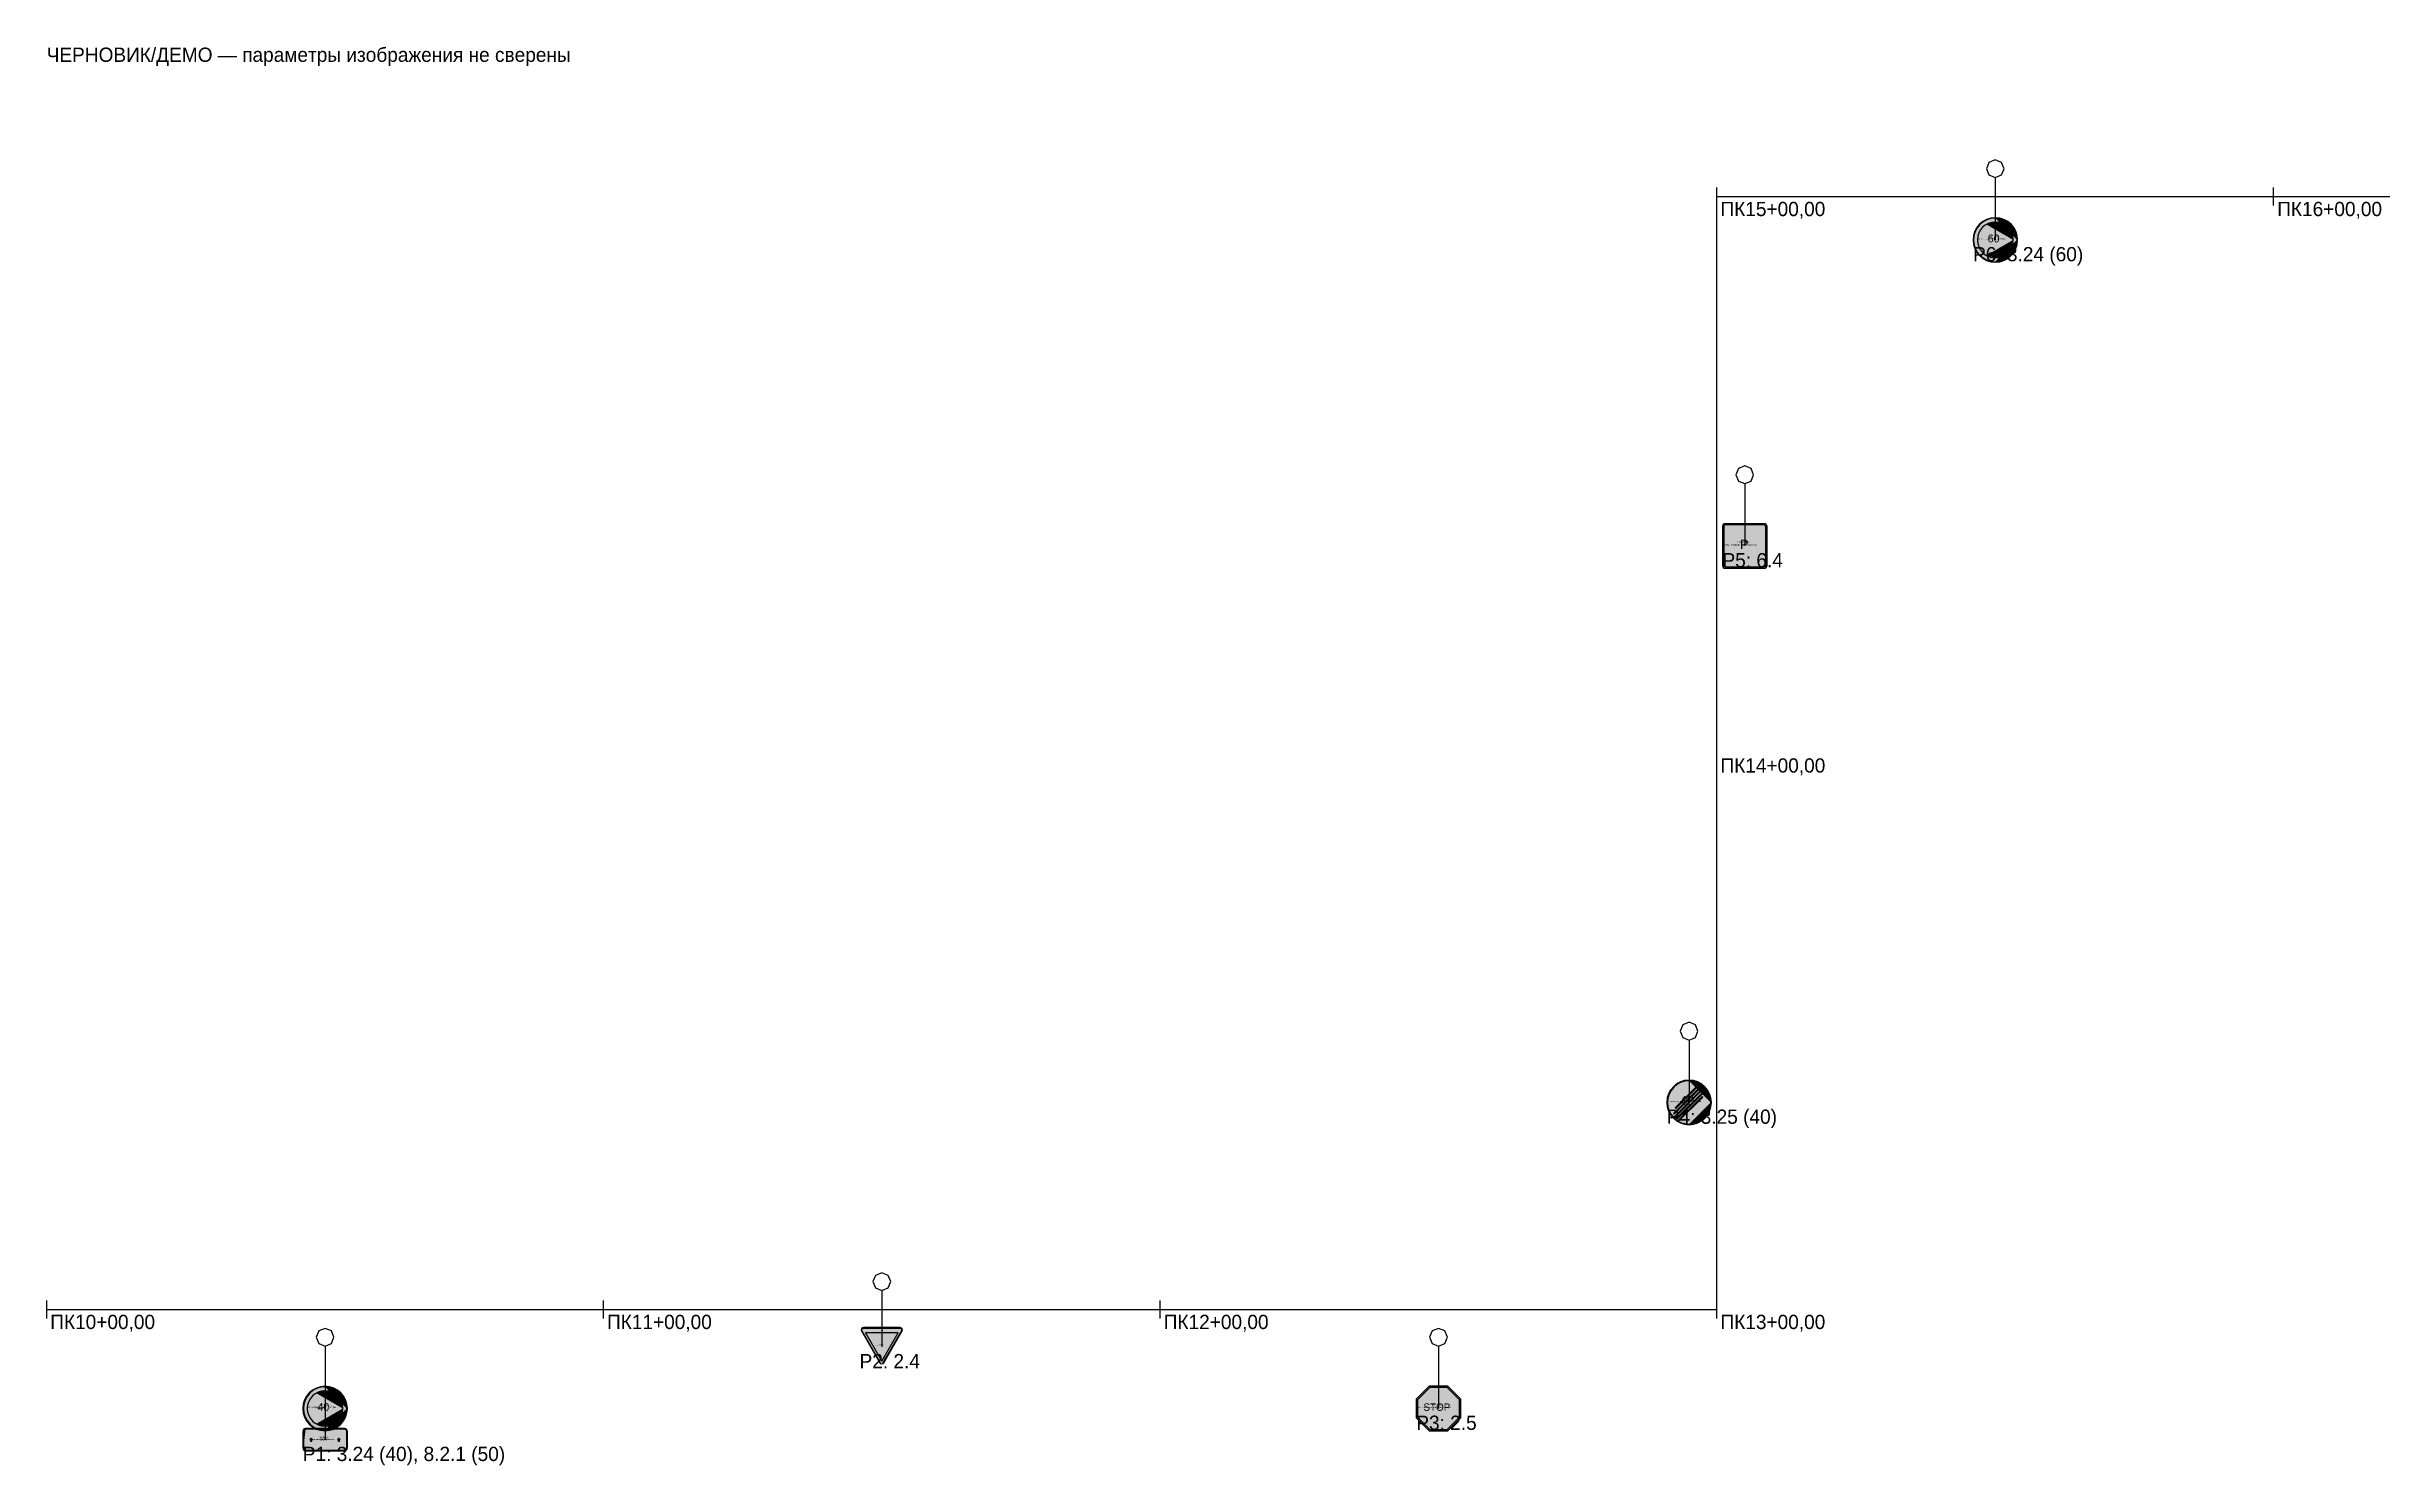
# Model space of a CAD drawing. Header units: metres. Extents: x 0 to 719, y -28 to 227.
# Drawn here: x 0 to 419.3, y -28 to 226.9 of the extents above; entities that cross this region are included whole.
import ezdxf

# ---------------------------------------------------------------- set-up
doc = ezdxf.new("R2010")
doc.units = ezdxf.units.M
for name, color, linetype in [('AXIS', 7, 'CONTINUOUS'), ('BANNER', 1, 'CONTINUOUS'), ('LABEL', 7, 'CONTINUOUS'), ('P1.3-24.0.Composition', 8, 'CONTINUOUS'), ('P1.3-24.0.Field', 255, 'CONTINUOUS'), ('P1.3-24.0.InnerBorder', 1, 'CONTINUOUS'), ('P1.3-24.0.Outline', 255, 'CONTINUOUS'), ('P1.3-24.0.Text', 7, 'CONTINUOUS'), ('P1.3-24.0.Watermark', 1, 'CONTINUOUS'), ('P1.8-2-1.1.Composition', 8, 'CONTINUOUS'), ('P1.8-2-1.1.Field', 255, 'CONTINUOUS'), ('P1.8-2-1.1.Outline', 7, 'CONTINUOUS'), ('P1.8-2-1.1.Text', 7, 'CONTINUOUS'), ('P1.8-2-1.1.Watermark', 1, 'CONTINUOUS'), ('P2.2-4.0.Composition', 8, 'CONTINUOUS'), ('P2.2-4.0.Field', 255, 'CONTINUOUS'), ('P2.2-4.0.InnerBorder', 1, 'CONTINUOUS'), ('P2.2-4.0.Outline', 255, 'CONTINUOUS'), ('P2.2-4.0.Watermark', 1, 'CONTINUOUS'), ('P3.2-5.0.Composition', 8, 'CONTINUOUS'), ('P3.2-5.0.Field', 1, 'CONTINUOUS'), ('P3.2-5.0.Outline', 255, 'CONTINUOUS'), ('P3.2-5.0.Text', 255, 'CONTINUOUS'), ('P3.2-5.0.Watermark', 1, 'CONTINUOUS'), ('P4.3-25.0.Composition', 8, 'CONTINUOUS'), ('P4.3-25.0.Field', 255, 'CONTINUOUS'), ('P4.3-25.0.Outline', 7, 'CONTINUOUS'), ('P4.3-25.0.Text', 8, 'CONTINUOUS'), ('P4.3-25.0.Watermark', 1, 'CONTINUOUS'), ('P5.6-4.0.Composition', 8, 'CONTINUOUS'), ('P5.6-4.0.Field', 5, 'CONTINUOUS'), ('P5.6-4.0.Outline', 255, 'CONTINUOUS'), ('P5.6-4.0.Text', 255, 'CONTINUOUS'), ('P5.6-4.0.Watermark', 1, 'CONTINUOUS'), ('P6.3-24.0.Composition', 8, 'CONTINUOUS'), ('P6.3-24.0.Field', 255, 'CONTINUOUS'), ('P6.3-24.0.InnerBorder', 1, 'CONTINUOUS'), ('P6.3-24.0.Outline', 255, 'CONTINUOUS'), ('P6.3-24.0.Text', 7, 'CONTINUOUS'), ('P6.3-24.0.Watermark', 1, 'CONTINUOUS'), ('POST', 7, 'CONTINUOUS'), ('STATION', 8, 'CONTINUOUS')]:
    doc.layers.add(name, color=color, linetype=linetype)

msp = doc.modelspace()

# ---------------------------------------------------------------- texts
at = {"layer": 'BANNER'}
msp.add_text('ЧЕРНОВИК/ДЕМО — параметры изображения не сверены', height=2.56, dxfattribs=at).set_placement((0, 224.2))
at = {"layer": 'LABEL'}
for s, p in [('P6: 3.24 (60)', (346, 188.36)), ('P5: 6.4', (301, 133.36)), ('P4: 3.25 (40)', (291, 33.36)), ('P2: 2.4', (146, -10.568203)), ('P3: 2.5', (246, -21.64)), ('P1: 3.24 (40), 8.2.1 (50)', (46, -27.24))]:
    msp.add_text(s, height=2.56, dxfattribs=at).set_placement(p)
at = {"layer": 'P1.3-24.0.Text'}
msp.add_text('40', height=1.406342, dxfattribs=at).set_placement((48.657705, -18.241773))
at = {"layer": 'P1.3-24.0.Watermark'}
for s, p in [('есть непроверенные параметры', (46.94, -17.678555)), ('ЧЕРНОВИК:', (48.902821, -17.270834))]:
    msp.add_text(s, height=0.237783, dxfattribs=at).set_placement(p)
at = {"layer": 'P1.8-2-1.1.Text'}
msp.add_text('50 м', height=0.48742, dxfattribs=at).set_placement((49.145143, -23.553113))
at = {"layer": 'P1.8-2-1.1.Watermark'}
for s, p in [('есть непроверенные параметры', (47.298157, -23.445952)), ('ЧЕРНОВИК:', (49.03124, -23.085952))]:
    msp.add_text(s, height=0.209952, dxfattribs=at).set_placement(p)
at = {"layer": 'P2.2-4.0.Watermark'}
for s, p in [('есть непроверенные параметры', (148.632, -6.506324)), ('ЧЕРНОВИК:', (149.509496, -6.324048))]:
    msp.add_text(s, height=0.106303, dxfattribs=at).set_placement(p)
at = {"layer": 'P3.2-5.0.Text'}
msp.add_text('STOP', height=1.326197, dxfattribs=at).set_placement((247.284571, -18.216597))
at = {"layer": 'P3.2-5.0.Watermark'}
for s, p in [('есть непроверенные параметры', (246.4, -17.727712)), ('ЧЕРНОВИК:', (248.709201, -17.24804))]:
    msp.add_text(s, height=0.279745, dxfattribs=at).set_placement(p)
at = {"layer": 'P4.3-25.0.Text'}
msp.add_text('40', height=1.713208, dxfattribs=at).set_placement((293.364814, 36.661832))
at = {"layer": 'P4.3-25.0.Watermark'}
for s, p in [('ЧЕРНОВИК:', (293.709201, 37.75196)), ('есть непроверенные параметры', (291.4, 37.272288))]:
    msp.add_text(s, height=0.279745, dxfattribs=at).set_placement(p)
at = {"layer": 'P5.6-4.0.Text'}
msp.add_text('P', height=1.66282, dxfattribs=at).set_placement((304.164142, 136.67766))
at = {"layer": 'P5.6-4.0.Watermark'}
for s, p in [('есть непроверенные параметры', (301.4, 137.272288)), ('ЧЕРНОВИК:', (303.709201, 137.75196))]:
    msp.add_text(s, height=0.279745, dxfattribs=at).set_placement(p)
at = {"layer": 'P6.3-24.0.Text'}
msp.add_text('60', height=1.41754, dxfattribs=at).set_placement((348.647017, 191.75471))
at = {"layer": 'P6.3-24.0.Watermark'}
for s, p in [('ЧЕРНОВИК:', (348.902821, 192.729166)), ('есть непроверенные параметры', (346.94, 192.321445))]:
    msp.add_text(s, height=0.237783, dxfattribs=at).set_placement(p)
at = {"layer": 'STATION'}
for s, p in [('ПК15+00,00', (300.64, 196.48)), ('ПК16+00,00', (400.64, 196.48)), ('ПК14+00,00', (300.64, 96.48)), ('ПК10+00,00', (0.64, -3.52)), ('ПК11+00,00', (100.64, -3.52)), ('ПК12+00,00', (200.64, -3.52)), ('ПК13+00,00', (300.64, -3.52))]:
    msp.add_text(s, height=2.56, dxfattribs=at).set_placement(p)

# ---------------------------------------------------------------- linework, layer by layer
at = {"layer": 'AXIS'}
msp.add_lwpolyline([(0, 0), (300, 0), (300, 200), (700, 200)], dxfattribs=at)
at = {"layer": 'P1.3-24.0.Composition'}
for start, end in [(90, 180), (0, 90), (180, 270), (270, 0)]:
    msp.add_arc((50, -17.8), 3.885714, start, end, dxfattribs=at)
at = {"layer": 'P1.3-24.0.Field'}
for start, end in [(90, 180), (0, 90), (180, 270), (270, 0)]:
    msp.add_arc((50, -17.8), 3.189714, start, end, dxfattribs=at)
for points in [[(53.189714, -17.8), (47.237626, -16.205143), (46.810286, -17.8)], [(53.189714, -17.8), (48.405143, -15.037626), (47.237626, -16.205143)], [(53.189714, -17.8), (50, -14.610286), (48.405143, -15.037626)], [(53.189714, -17.8), (51.594857, -15.037626), (50, -14.610286)], [(53.189714, -17.8), (52.762374, -16.205143), (51.594857, -15.037626)], [(53.189714, -17.8), (46.810286, -17.8), (47.237626, -19.394857)], [(53.189714, -17.8), (47.237626, -19.394857), (48.405143, -20.562374)], [(53.189714, -17.8), (48.405143, -20.562374), (50, -20.989714)], [(53.189714, -17.8), (50, -20.989714), (51.594857, -20.562374)], [(53.189714, -17.8), (51.594857, -20.562374), (52.762374, -19.394857)]]:
    msp.add_solid(points, dxfattribs=at)
at = {"layer": 'P1.3-24.0.InnerBorder'}
for start, end in [(90, 180), (0, 90), (180, 270), (270, 0)]:
    msp.add_arc((50, -17.8), 3.885714, start, end, dxfattribs=at)
for points in [[(53.885714, -17.8), (46.634873, -15.857143), (46.114286, -17.8)], [(53.885714, -17.8), (48.057143, -14.434873), (46.634873, -15.857143)], [(53.885714, -17.8), (50, -13.914286), (48.057143, -14.434873)], [(53.885714, -17.8), (51.942857, -14.434873), (50, -13.914286)], [(53.885714, -17.8), (53.365127, -15.857143), (51.942857, -14.434873)], [(53.885714, -17.8), (46.114286, -17.8), (46.634873, -19.742857)], [(53.885714, -17.8), (46.634873, -19.742857), (48.057143, -21.165127)], [(53.885714, -17.8), (48.057143, -21.165127), (50, -21.685714)], [(53.885714, -17.8), (50, -21.685714), (51.942857, -21.165127)], [(53.885714, -17.8), (51.942857, -21.165127), (53.365127, -19.742857)]]:
    msp.add_solid(points, dxfattribs=at)
at = {"layer": 'P1.3-24.0.Outline'}
for start, end in [(90, 180), (0, 90), (180, 270), (270, 0)]:
    msp.add_arc((50, -17.8), 4, start, end, dxfattribs=at)
for points in [[(54, -17.8), (46.535898, -15.8), (46, -17.8)], [(54, -17.8), (48, -14.335898), (46.535898, -15.8)], [(54, -17.8), (50, -13.8), (48, -14.335898)], [(54, -17.8), (52, -14.335898), (50, -13.8)], [(54, -17.8), (53.464102, -15.8), (52, -14.335898)], [(54, -17.8), (46, -17.8), (46.535898, -19.8)], [(54, -17.8), (46.535898, -19.8), (48, -21.264102)], [(54, -17.8), (48, -21.264102), (50, -21.8)], [(54, -17.8), (50, -21.8), (52, -21.264102)], [(54, -17.8), (52, -21.264102), (53.464102, -19.8)]]:
    msp.add_solid(points, dxfattribs=at)
at = {"layer": 'P1.8-2-1.1.Composition'}
for p, q in [((46.114286, -21.914286), (46.114286, -24.885714)), ((53.485714, -21.514286), (46.514286, -21.514286)), ((47.513143, -23.136), (47.275543, -23.3736)), ((47.275543, -23.3736), (47.396983, -23.3736)), ((47.396983, -23.3736), (47.396983, -23.664)), ((47.396983, -23.664), (47.629303, -23.664)), ((47.750743, -23.3736), (47.513143, -23.136)), ((47.629303, -23.664), (47.629303, -23.3736)), ((47.629303, -23.3736), (47.750743, -23.3736)), ((52.486857, -23.136), (52.249257, -23.3736)), ((52.249257, -23.3736), (52.370697, -23.3736)), ((52.370697, -23.3736), (52.370697, -23.664)), ((52.370697, -23.664), (52.603017, -23.664)), ((52.724457, -23.3736), (52.486857, -23.136)), ((52.603017, -23.664), (52.603017, -23.3736)), ((52.603017, -23.3736), (52.724457, -23.3736)), ((53.885714, -24.885714), (53.885714, -21.914286)), ((46.514286, -25.285714), (53.485714, -25.285714))]:
    msp.add_line(p, q, dxfattribs=at)
for centre, start, end in [((46.514286, -21.914286), 90, 180), ((46.514286, -24.885714), 180, 270), ((53.485714, -21.914286), 0, 90), ((53.485714, -24.885714), 270, 0)]:
    msp.add_arc(centre, 0.4, start, end, dxfattribs=at)
for points in [[(47.396983, -23.664), (47.513143, -23.136), (47.275543, -23.3736)], [(47.396983, -23.664), (47.275543, -23.3736), (47.396983, -23.3736)], [(47.396983, -23.664), (47.750743, -23.3736), (47.513143, -23.136)], [(47.396983, -23.664), (47.629303, -23.664), (47.629303, -23.3736)], [(47.396983, -23.664), (47.629303, -23.3736), (47.750743, -23.3736)], [(52.370697, -23.664), (52.486857, -23.136), (52.249257, -23.3736)], [(52.370697, -23.664), (52.249257, -23.3736), (52.370697, -23.3736)], [(52.370697, -23.664), (52.724457, -23.3736), (52.486857, -23.136)], [(52.370697, -23.664), (52.603017, -23.664), (52.603017, -23.3736)], [(52.370697, -23.664), (52.603017, -23.3736), (52.724457, -23.3736)]]:
    msp.add_solid(points, dxfattribs=at)
at = {"layer": 'P1.8-2-1.1.Field'}
for p, q in [((46.114286, -21.914286), (46.114286, -24.885714)), ((53.485714, -21.514286), (46.514286, -21.514286)), ((53.885714, -24.885714), (53.885714, -21.914286)), ((46.514286, -25.285714), (53.485714, -25.285714))]:
    msp.add_line(p, q, dxfattribs=at)
for centre, start, end in [((46.514286, -21.914286), 90, 180), ((46.514286, -24.885714), 180, 270), ((53.485714, -21.914286), 0, 90), ((53.485714, -24.885714), 270, 0)]:
    msp.add_arc(centre, 0.4, start, end, dxfattribs=at)
for points in [[(46.114286, -24.885714), (53.885714, -21.914286), (53.485714, -21.514286)], [(46.114286, -24.885714), (53.485714, -21.514286), (46.514286, -21.514286)], [(46.114286, -24.885714), (46.514286, -21.514286), (46.114286, -21.914286)], [(46.114286, -24.885714), (53.885714, -24.885714), (53.885714, -21.914286)], [(46.114286, -24.885714), (46.514286, -25.285714), (53.485714, -25.285714)], [(46.114286, -24.885714), (53.485714, -25.285714), (53.885714, -24.885714)]]:
    msp.add_solid(points, dxfattribs=at)
at = {"layer": 'P1.8-2-1.1.Outline'}
for p, q in [((46, -21.914286), (46, -24.885714)), ((53.485714, -21.4), (46.514286, -21.4)), ((54, -24.885714), (54, -21.914286)), ((46.514286, -25.4), (53.485714, -25.4))]:
    msp.add_line(p, q, dxfattribs=at)
for centre, start, end in [((46.514286, -21.914286), 90, 180), ((46.514286, -24.885714), 180, 270), ((53.485714, -21.914286), 0, 90), ((53.485714, -24.885714), 270, 0)]:
    msp.add_arc(centre, 0.514286, start, end, dxfattribs=at)
for points in [[(46, -24.885714), (54, -21.914286), (53.485714, -21.4)], [(46, -24.885714), (53.485714, -21.4), (46.514286, -21.4)], [(46, -24.885714), (46.514286, -21.4), (46, -21.914286)], [(46, -24.885714), (54, -24.885714), (54, -21.914286)], [(46, -24.885714), (46.514286, -25.4), (53.485714, -25.4)], [(46, -24.885714), (53.485714, -25.4), (54, -24.885714)]]:
    msp.add_solid(points, dxfattribs=at)
at = {"layer": 'P2.2-4.0.Composition'}
for p, q in [((146.42339, -3.864102), (149.73057, -9.592305)), ((153.30718, -3.397435), (146.69282, -3.397435)), ((150.26943, -9.592305), (153.57661, -3.864102))]:
    msp.add_line(p, q, dxfattribs=at)
for centre, start, end in [((146.69282, -3.708546), 90, 210), ((153.30718, -3.708546), 330, 90), ((150, -9.436749), 210, 330)]:
    msp.add_arc(centre, 0.311111, start, end, dxfattribs=at)
at = {"layer": 'P2.2-4.0.Field'}
for p, q in [((152.94604, -4.176858), (147.05396, -4.176858)), ((147.05396, -4.176858), (150, -9.279549)), ((150, -9.279549), (152.94604, -4.176858))]:
    msp.add_line(p, q, dxfattribs=at)
msp.add_solid([(150, -9.279549), (152.94604, -4.176858), (147.05396, -4.176858)], dxfattribs=at)
at = {"layer": 'P2.2-4.0.InnerBorder'}
for p, q in [((146.42339, -3.864102), (149.73057, -9.592305)), ((153.30718, -3.397435), (146.69282, -3.397435)), ((150.26943, -9.592305), (153.57661, -3.864102))]:
    msp.add_line(p, q, dxfattribs=at)
for centre, start, end in [((146.69282, -3.708546), 90, 210), ((153.30718, -3.708546), 330, 90), ((150, -9.436749), 210, 330)]:
    msp.add_arc(centre, 0.311111, start, end, dxfattribs=at)
for points in [[(149.73057, -9.592305), (146.69282, -3.397435), (146.42339, -3.864102)], [(149.73057, -9.592305), (153.30718, -3.397435), (146.69282, -3.397435)], [(149.73057, -9.592305), (153.57661, -3.864102), (153.30718, -3.397435)], [(149.73057, -9.592305), (150.26943, -9.592305), (153.57661, -3.864102)]]:
    msp.add_solid(points, dxfattribs=at)
at = {"layer": 'P2.2-4.0.Outline'}
for p, q in [((146.34641, -3.864102), (149.65359, -9.592305)), ((153.30718, -3.264102), (146.69282, -3.264102)), ((150.34641, -9.592305), (153.65359, -3.864102))]:
    msp.add_line(p, q, dxfattribs=at)
for centre, start, end in [((146.69282, -3.664102), 90, 210), ((153.30718, -3.664102), 330, 90), ((150, -9.392305), 210, 330)]:
    msp.add_arc(centre, 0.4, start, end, dxfattribs=at)
for points in [[(149.65359, -9.592305), (146.69282, -3.264102), (146.34641, -3.864102)], [(149.65359, -9.592305), (153.30718, -3.264102), (146.69282, -3.264102)], [(149.65359, -9.592305), (153.65359, -3.864102), (153.30718, -3.264102)], [(149.65359, -9.592305), (150.34641, -9.592305), (153.65359, -3.864102)]]:
    msp.add_solid(points, dxfattribs=at)
at = {"layer": 'P3.2-5.0.Composition'}
for p, q in [((248.437823, -14.028571), (246.228571, -16.237823)), ((246.228571, -16.237823), (246.228571, -19.362177)), ((251.562177, -14.028571), (248.437823, -14.028571)), ((253.771429, -16.237823), (251.562177, -14.028571)), ((253.771429, -19.362177), (253.771429, -16.237823)), ((246.228571, -19.362177), (248.437823, -21.571429)), ((251.562177, -21.571429), (253.771429, -19.362177)), ((248.437823, -21.571429), (251.562177, -21.571429))]:
    msp.add_line(p, q, dxfattribs=at)
at = {"layer": 'P3.2-5.0.Field'}
for p, q in [((248.437823, -14.028571), (246.228571, -16.237823)), ((246.228571, -16.237823), (246.228571, -19.362177)), ((251.562177, -14.028571), (248.437823, -14.028571)), ((253.771429, -16.237823), (251.562177, -14.028571)), ((253.771429, -19.362177), (253.771429, -16.237823)), ((246.228571, -19.362177), (248.437823, -21.571429)), ((251.562177, -21.571429), (253.771429, -19.362177)), ((248.437823, -21.571429), (251.562177, -21.571429))]:
    msp.add_line(p, q, dxfattribs=at)
for points in [[(253.771429, -19.362177), (248.437823, -14.028571), (246.228571, -16.237823)], [(253.771429, -19.362177), (246.228571, -16.237823), (246.228571, -19.362177)], [(253.771429, -19.362177), (251.562177, -14.028571), (248.437823, -14.028571)], [(253.771429, -19.362177), (253.771429, -16.237823), (251.562177, -14.028571)], [(253.771429, -19.362177), (246.228571, -19.362177), (248.437823, -21.571429)], [(253.771429, -19.362177), (248.437823, -21.571429), (251.562177, -21.571429)]]:
    msp.add_solid(points, dxfattribs=at)
at = {"layer": 'P3.2-5.0.Outline'}
for p, q in [((248.343146, -13.8), (246, -16.143146)), ((246, -16.143146), (246, -19.456854)), ((251.656854, -13.8), (248.343146, -13.8)), ((254, -16.143146), (251.656854, -13.8)), ((254, -19.456854), (254, -16.143146)), ((246, -19.456854), (248.343146, -21.8)), ((251.656854, -21.8), (254, -19.456854)), ((248.343146, -21.8), (251.656854, -21.8))]:
    msp.add_line(p, q, dxfattribs=at)
for points in [[(254, -19.456854), (248.343146, -13.8), (246, -16.143146)], [(254, -19.456854), (246, -16.143146), (246, -19.456854)], [(254, -19.456854), (251.656854, -13.8), (248.343146, -13.8)], [(254, -19.456854), (254, -16.143146), (251.656854, -13.8)], [(254, -19.456854), (246, -19.456854), (248.343146, -21.8)], [(254, -19.456854), (248.343146, -21.8), (251.656854, -21.8)]]:
    msp.add_solid(points, dxfattribs=at)
at = {"layer": 'P4.3-25.0.Composition'}
for p, q in [((297.289673, 40.299006), (292.197433, 35.206766)), ((297.685428, 39.995333), (292.204667, 34.514572)), ((292.307337, 35.096861), (297.414047, 40.203571)), ((292.314572, 34.404667), (297.795333, 39.885428)), ((296.881698, 40.59046), (292.513143, 36.221905)), ((297.692663, 39.303139), (292.585953, 34.196429)), ((292.623047, 36.112), (297.018292, 40.507244)), ((292.710327, 34.100994), (297.802567, 39.193234)), ((297.376953, 38.288), (292.981708, 33.892756)), ((293.118302, 33.80954), (297.486857, 38.178095)), ((296.942857, 40.565127), (296.881698, 40.59046)), ((297.018292, 40.507244), (296.942857, 40.565127)), ((297.414047, 40.203571), (297.289673, 40.299006)), ((297.486857, 38.178095), (297.376953, 38.288)), ((297.747615, 39.947615), (297.685428, 39.995333)), ((297.802567, 39.193234), (297.692663, 39.303139)), ((297.795333, 39.885428), (297.747615, 39.947615)), ((292.197433, 35.206766), (292.307337, 35.096861)), ((292.204667, 34.514572), (292.252385, 34.452385)), ((292.252385, 34.452385), (292.314572, 34.404667)), ((292.513143, 36.221905), (292.623047, 36.112)), ((292.585953, 34.196429), (292.710327, 34.100994)), ((292.981708, 33.892756), (293.057143, 33.834873)), ((293.057143, 33.834873), (293.118302, 33.80954))]:
    msp.add_line(p, q, dxfattribs=at)
for start, end in [(90, 180), (0, 90), (180, 270), (270, 0)]:
    msp.add_arc((295, 37.2), 3.885714, start, end, dxfattribs=at)
for points in [[(292.307337, 35.096861), (297.289673, 40.299006), (292.197433, 35.206766)], [(292.252385, 34.452385), (297.685428, 39.995333), (292.204667, 34.514572)], [(292.252385, 34.452385), (297.747615, 39.947615), (297.685428, 39.995333)], [(292.252385, 34.452385), (297.795333, 39.885428), (297.747615, 39.947615)], [(292.252385, 34.452385), (292.314572, 34.404667), (297.795333, 39.885428)], [(292.307337, 35.096861), (297.414047, 40.203571), (297.289673, 40.299006)], [(292.623047, 36.112), (296.881698, 40.59046), (292.513143, 36.221905)], [(292.710327, 34.100994), (297.692663, 39.303139), (292.585953, 34.196429)], [(292.623047, 36.112), (296.942857, 40.565127), (296.881698, 40.59046)], [(292.623047, 36.112), (297.018292, 40.507244), (296.942857, 40.565127)], [(292.710327, 34.100994), (297.802567, 39.193234), (297.692663, 39.303139)], [(293.057143, 33.834873), (297.376953, 38.288), (292.981708, 33.892756)], [(293.057143, 33.834873), (297.486857, 38.178095), (297.376953, 38.288)], [(293.057143, 33.834873), (293.118302, 33.80954), (297.486857, 38.178095)]]:
    msp.add_solid(points, dxfattribs=at)
at = {"layer": 'P4.3-25.0.Field'}
for start, end in [(90, 180), (0, 90), (180, 270), (270, 0)]:
    msp.add_arc((295, 37.2), 3.885714, start, end, dxfattribs=at)
for points in [[(298.885714, 37.2), (291.634873, 39.142857), (291.114286, 37.2)], [(298.885714, 37.2), (293.057143, 40.565127), (291.634873, 39.142857)], [(298.885714, 37.2), (295, 41.085714), (293.057143, 40.565127)], [(298.885714, 37.2), (296.942857, 40.565127), (295, 41.085714)], [(298.885714, 37.2), (298.365127, 39.142857), (296.942857, 40.565127)], [(298.885714, 37.2), (291.114286, 37.2), (291.634873, 35.257143)], [(298.885714, 37.2), (291.634873, 35.257143), (293.057143, 33.834873)], [(298.885714, 37.2), (293.057143, 33.834873), (295, 33.314286)], [(298.885714, 37.2), (295, 33.314286), (296.942857, 33.834873)], [(298.885714, 37.2), (296.942857, 33.834873), (298.365127, 35.257143)]]:
    msp.add_solid(points, dxfattribs=at)
at = {"layer": 'P4.3-25.0.Outline'}
for start, end in [(90, 180), (0, 90), (180, 270), (270, 0)]:
    msp.add_arc((295, 37.2), 4, start, end, dxfattribs=at)
for points in [[(299, 37.2), (291.535898, 39.2), (291, 37.2)], [(299, 37.2), (293, 40.664102), (291.535898, 39.2)], [(299, 37.2), (295, 41.2), (293, 40.664102)], [(299, 37.2), (297, 40.664102), (295, 41.2)], [(299, 37.2), (298.464102, 39.2), (297, 40.664102)], [(299, 37.2), (291, 37.2), (291.535898, 35.2)], [(299, 37.2), (291.535898, 35.2), (293, 33.735898)], [(299, 37.2), (293, 33.735898), (295, 33.2)], [(299, 37.2), (295, 33.2), (297, 33.735898)], [(299, 37.2), (297, 33.735898), (298.464102, 35.2)]]:
    msp.add_solid(points, dxfattribs=at)
at = {"layer": 'P5.6-4.0.Composition'}
for p, q in [((301.228571, 140.685714), (301.228571, 133.714286)), ((308.485714, 140.971429), (301.514286, 140.971429)), ((308.771429, 133.714286), (308.771429, 140.685714)), ((301.514286, 133.428571), (308.485714, 133.428571))]:
    msp.add_line(p, q, dxfattribs=at)
for centre, start, end in [((301.514286, 140.685714), 90, 180), ((308.485714, 140.685714), 0, 90), ((301.514286, 133.714286), 180, 270), ((308.485714, 133.714286), 270, 0)]:
    msp.add_arc(centre, 0.285714, start, end, dxfattribs=at)
at = {"layer": 'P5.6-4.0.Field'}
for p, q in [((301.228571, 140.685714), (301.228571, 133.714286)), ((308.485714, 140.971429), (301.514286, 140.971429)), ((308.771429, 133.714286), (308.771429, 140.685714)), ((301.514286, 133.428571), (308.485714, 133.428571))]:
    msp.add_line(p, q, dxfattribs=at)
for centre, start, end in [((301.514286, 140.685714), 90, 180), ((308.485714, 140.685714), 0, 90), ((301.514286, 133.714286), 180, 270), ((308.485714, 133.714286), 270, 0)]:
    msp.add_arc(centre, 0.285714, start, end, dxfattribs=at)
for points in [[(301.228571, 133.714286), (308.771429, 140.685714), (308.485714, 140.971429)], [(301.228571, 133.714286), (308.485714, 140.971429), (301.514286, 140.971429)], [(301.228571, 133.714286), (301.514286, 140.971429), (301.228571, 140.685714)], [(301.228571, 133.714286), (308.771429, 133.714286), (308.771429, 140.685714)], [(301.228571, 133.714286), (301.514286, 133.428571), (308.485714, 133.428571)], [(301.228571, 133.714286), (308.485714, 133.428571), (308.771429, 133.714286)]]:
    msp.add_solid(points, dxfattribs=at)
at = {"layer": 'P5.6-4.0.Outline'}
for p, q in [((301, 140.685714), (301, 133.714286)), ((308.485714, 141.2), (301.514286, 141.2)), ((309, 133.714286), (309, 140.685714)), ((301.514286, 133.2), (308.485714, 133.2))]:
    msp.add_line(p, q, dxfattribs=at)
for centre, start, end in [((301.514286, 140.685714), 90, 180), ((308.485714, 140.685714), 0, 90), ((301.514286, 133.714286), 180, 270), ((308.485714, 133.714286), 270, 0)]:
    msp.add_arc(centre, 0.514286, start, end, dxfattribs=at)
for points in [[(301, 133.714286), (309, 140.685714), (308.485714, 141.2)], [(301, 133.714286), (308.485714, 141.2), (301.514286, 141.2)], [(301, 133.714286), (301.514286, 141.2), (301, 140.685714)], [(301, 133.714286), (309, 133.714286), (309, 140.685714)], [(301, 133.714286), (301.514286, 133.2), (308.485714, 133.2)], [(301, 133.714286), (308.485714, 133.2), (309, 133.714286)]]:
    msp.add_solid(points, dxfattribs=at)
at = {"layer": 'P6.3-24.0.Composition'}
for start, end in [(90, 180), (0, 90), (180, 270), (270, 0)]:
    msp.add_arc((350, 192.2), 3.911111, start, end, dxfattribs=at)
at = {"layer": 'P6.3-24.0.Field'}
for start, end in [(90, 180), (0, 90), (180, 270), (270, 0)]:
    msp.add_arc((350, 192.2), 3.215111, start, end, dxfattribs=at)
for points in [[(353.215111, 192.2), (347.215632, 193.807556), (346.784889, 192.2)], [(353.215111, 192.2), (348.392444, 194.984368), (347.215632, 193.807556)], [(353.215111, 192.2), (350, 195.415111), (348.392444, 194.984368)], [(353.215111, 192.2), (351.607556, 194.984368), (350, 195.415111)], [(353.215111, 192.2), (352.784368, 193.807556), (351.607556, 194.984368)], [(353.215111, 192.2), (346.784889, 192.2), (347.215632, 190.592444)], [(353.215111, 192.2), (347.215632, 190.592444), (348.392444, 189.415632)], [(353.215111, 192.2), (348.392444, 189.415632), (350, 188.984889)], [(353.215111, 192.2), (350, 188.984889), (351.607556, 189.415632)], [(353.215111, 192.2), (351.607556, 189.415632), (352.784368, 190.592444)]]:
    msp.add_solid(points, dxfattribs=at)
at = {"layer": 'P6.3-24.0.InnerBorder'}
for start, end in [(90, 180), (0, 90), (180, 270), (270, 0)]:
    msp.add_arc((350, 192.2), 3.911111, start, end, dxfattribs=at)
for points in [[(353.911111, 192.2), (346.612878, 194.155556), (346.088889, 192.2)], [(353.911111, 192.2), (348.044444, 195.587122), (346.612878, 194.155556)], [(353.911111, 192.2), (350, 196.111111), (348.044444, 195.587122)], [(353.911111, 192.2), (351.955556, 195.587122), (350, 196.111111)], [(353.911111, 192.2), (353.387122, 194.155556), (351.955556, 195.587122)], [(353.911111, 192.2), (346.088889, 192.2), (346.612878, 190.244444)], [(353.911111, 192.2), (346.612878, 190.244444), (348.044444, 188.812878)], [(353.911111, 192.2), (348.044444, 188.812878), (350, 188.288889)], [(353.911111, 192.2), (350, 188.288889), (351.955556, 188.812878)], [(353.911111, 192.2), (351.955556, 188.812878), (353.387122, 190.244444)]]:
    msp.add_solid(points, dxfattribs=at)
at = {"layer": 'P6.3-24.0.Outline'}
for start, end in [(90, 180), (0, 90), (180, 270), (270, 0)]:
    msp.add_arc((350, 192.2), 4, start, end, dxfattribs=at)
for points in [[(354, 192.2), (346.535898, 194.2), (346, 192.2)], [(354, 192.2), (348, 195.664102), (346.535898, 194.2)], [(354, 192.2), (350, 196.2), (348, 195.664102)], [(354, 192.2), (352, 195.664102), (350, 196.2)], [(354, 192.2), (353.464102, 194.2), (352, 195.664102)], [(354, 192.2), (346, 192.2), (346.535898, 190.2)], [(354, 192.2), (346.535898, 190.2), (348, 188.735898)], [(354, 192.2), (348, 188.735898), (350, 188.2)], [(354, 192.2), (350, 188.2), (352, 188.735898)], [(354, 192.2), (352, 188.735898), (353.464102, 190.2)]]:
    msp.add_solid(points, dxfattribs=at)
at = {"layer": 'POST'}
for p, q in [((350, 203.4), (350, 192.2)), ((305, 148.4), (305, 137.2)), ((295, 48.4), (295, 37.2)), ((150, 3.4), (150, -6.728203)), ((50, -6.6), (50, -23.4)), ((250, -6.6), (250, -17.8))]:
    msp.add_line(p, q, dxfattribs=at)
for points in [[(351.6, 205), (351.131371, 206.131371), (350, 206.6), (348.868629, 206.131371), (348.4, 205), (348.868629, 203.868629), (350, 203.4), (351.131371, 203.868629)], [(306.6, 150), (306.131371, 151.131371), (305, 151.6), (303.868629, 151.131371), (303.4, 150), (303.868629, 148.868629), (305, 148.4), (306.131371, 148.868629)], [(296.6, 50), (296.131371, 51.131371), (295, 51.6), (293.868629, 51.131371), (293.4, 50), (293.868629, 48.868629), (295, 48.4), (296.131371, 48.868629)], [(151.6, 5), (151.131371, 6.131371), (150, 6.6), (148.868629, 6.131371), (148.4, 5), (148.868629, 3.868629), (150, 3.4), (151.131371, 3.868629)], [(51.6, -5), (51.131371, -3.868629), (50, -3.4), (48.868629, -3.868629), (48.4, -5), (48.868629, -6.131371), (50, -6.6), (51.131371, -6.131371)], [(251.6, -5), (251.131371, -3.868629), (250, -3.4), (248.868629, -3.868629), (248.4, -5), (248.868629, -6.131371), (250, -6.6), (251.131371, -6.131371)]]:
    msp.add_lwpolyline(points, close=True, dxfattribs=at)
at = {"layer": 'STATION'}
for p, q in [((300, 198.4), (300, 201.6)), ((400, 198.4), (400, 201.6)), ((300, 98.4), (300, 101.6)), ((0, -1.6), (0, 1.6)), ((100, -1.6), (100, 1.6)), ((200, -1.6), (200, 1.6)), ((300, -1.6), (300, 1.6))]:
    msp.add_line(p, q, dxfattribs=at)

msp.set_redraw_order([(e.dxf.handle, doc.entitydb.next_handle()) for e in msp.query("TEXT MTEXT ATTDEF DIMENSION ARC_DIMENSION")])  # texts and dimensions are drawn at this point

doc.saveas('drawing.dxf')
